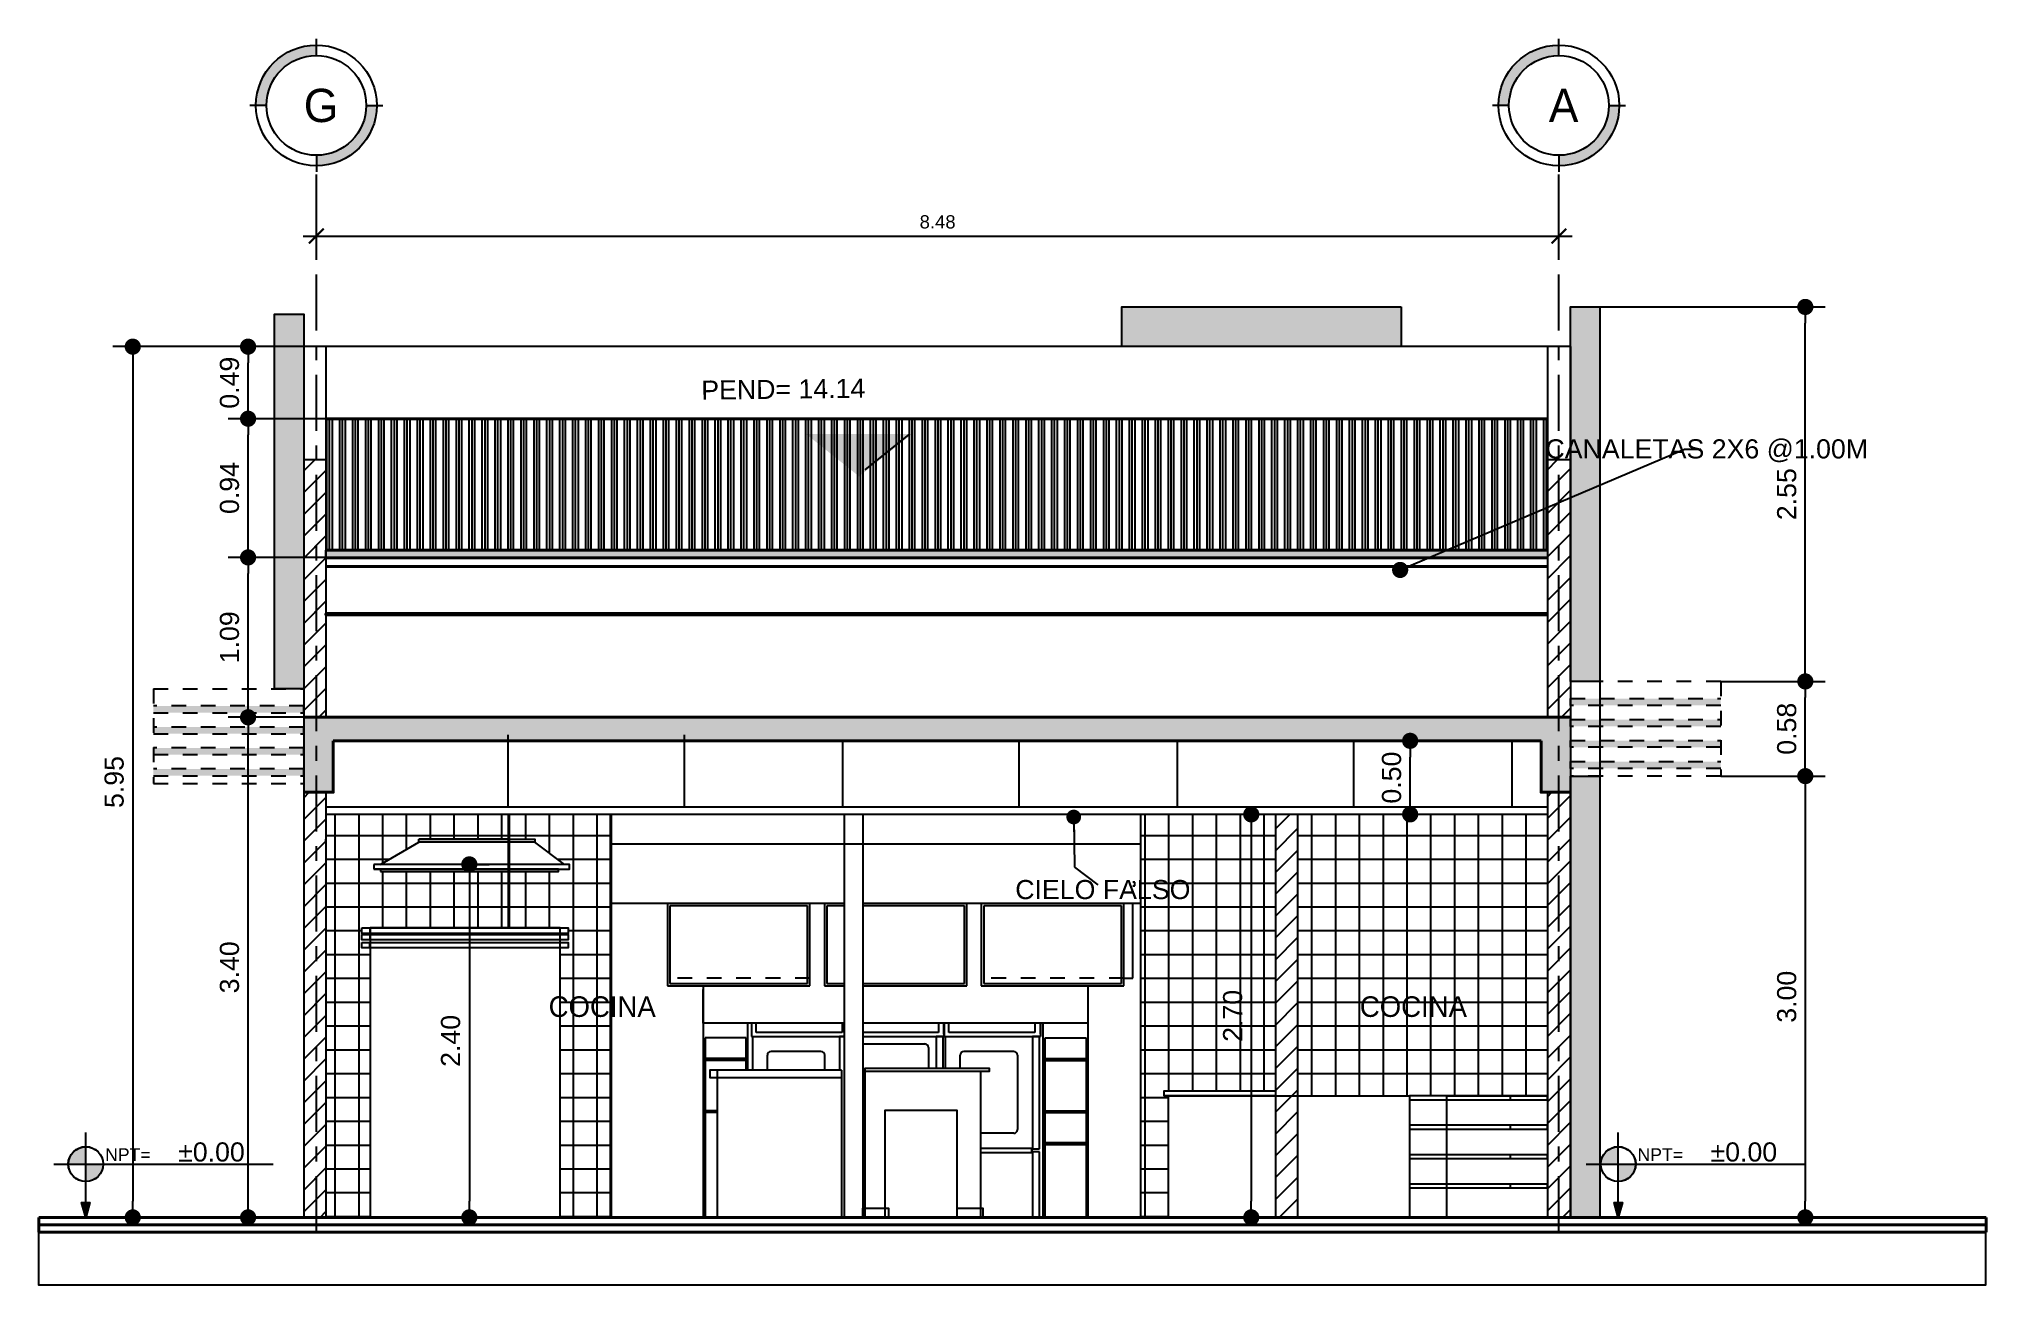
# Model space of a CAD drawing. Header units: metres. Extents: x 5805.4 to 5902.4, y 1788.4 to 1816.4.
# Drawn here: x 5805.45 to 5818.68, y 1788.44 to 1796.91 of the extents above; entities that cross this region are included whole.
import ezdxf
from ezdxf.enums import TextEntityAlignment as Align

# ---------------------------------------------------------------- set-up
doc = ezdxf.new("R2010")
doc.units = ezdxf.units.M
doc.header["$LTSCALE"] = 0.02
doc.linetypes.add('CENTER2', pattern=[28.575, 19.05, -3.175, 3.175, -3.175])
doc.linetypes.add('HIDDEN', pattern=[0.375, 0.25, -0.125])
for name, color, linetype in [('A - Ejes', 7, 'CENTER2'), ('A-Cielo Reflejado', 2, 'Continuous'), ('A-Cotas', 7, 'Continuous'), ('A-Cotas Generales', 2, 'Continuous'), ('A-Paredes Externas', 3, 'Continuous'), ('A-Proyeccion de Dintel', 8, 'Continuous'), ('A-Puertas', 7, 'Continuous'), ('A-Texto Espacios', 7, 'Continuous'), ('DIM', 8, 'Continuous'), ('GRIDTEXT', 1, 'Continuous'), ('HACHT', 9, 'Continuous'), ('HATCH', 8, 'Continuous'), ('LCE A-ELEV-INT', 6, 'Continuous'), ('Muebles EN', 6, 'Continuous'), ('Q', 8, 'Continuous'), ('TE-Cubierta', 3, 'Continuous'), ('TE-Estrutura', 4, 'Continuous')]:
    doc.layers.add(name, color=color, linetype=linetype)
doc.layers.add('color cooler arriba', color=7, linetype='Continuous', true_color=0xab6b21)
doc.layers.add('paredes', color=5, linetype='Continuous', lineweight=40)
doc.styles.add('Arial', font='arial.ttf', dxfattribs={"height": 0.15})
doc.styles.add('BANKGOTHIC', font='bgothl.ttf', dxfattribs={"height": 0.3})
doc.styles.add('Cotas 50', font='arial.ttf', dxfattribs={"height": 0.09})
doc.styles.add('Cotas 75', font='arial.ttf', dxfattribs={"height": 0.13})
doc.styles.add('TITTEXTL', font='')
doc.styles.get('TITTEXTL').set_extended_font_data('MicrogrammaDBolExt')
doc.dimstyles.new('COTAS 50', dxfattribs={"dimtxt": 0.09, "dimasz": 0.1, "dimexe": 0.09, "dimexo": 0, "dimgap": 0.05, "dimtad": 1, "dimzin": 1, "dimdsep": 46, "dimtxsty": 'Cotas 50', "dimblk": 'ARCHTICK', "dimcen": 0.1, "dimdle": 0.09, "dimclrd": 9, "dimclre": 9, "dimclrt": 256, "dimaunit": 1, "dimadec": 4, "dimazin": 0, "dimtfac": 1, "dimtmove": 0, "dimatfit": 3, "dimfxl": 0, "dimarcsym": 0})
doc.dimstyles.new('Estilo 75', dxfattribs={"dimtxt": 0.13, "dimasz": 0.11, "dimexe": 0.135, "dimexo": 0, "dimgap": 0.06, "dimtad": 1, "dimzin": 1, "dimdsep": 46, "dimtxsty": 'Cotas 75', "dimblk": 'DOT', "dimcen": 0.135, "dimdle": 0.135, "dimclrd": 9, "dimclre": 9, "dimclrt": 256, "dimadec": 0, "dimazin": 0, "dimtfac": 1, "dimtmove": 1, "dimatfit": 1, "dimfxl": 0, "dimarcsym": 0})
pattern_1 = [(0, (-4.02835, 0.44458), (0, 0.161925), []), (90, (-4.02835, 0.44458), (-0.161925, 1e-17), [])]
pattern_2 = [(45, (-4.02835, 0.44458), (-0.074087113, 0.074087113), [])]

msp = doc.modelspace()

# ---------------------------------------------------------------- texts
at = {"layer": 'A-Cotas', "linetype": 'Continuous', "char_height": 0.13, "attachment_point": 5, "style": 'Cotas 75'}
for insert in [(5806.619, 1789.344), (5817.035, 1789.344)]:
    msp.add_mtext('±0.00', dxfattribs=dict(at, insert=insert))
at = {"layer": 'A-Cotas', "char_height": 0.0858, "attachment_point": 5, "style": 'Cotas 75'}
for insert in [(5806.051, 1789.327), (5806.051, 1789.327), (5806.051, 1789.327), (5806.051, 1789.327), (5806.051, 1789.327), (5816.467, 1789.327), (5816.467, 1789.327), (5816.467, 1789.327), (5816.467, 1789.327), (5816.467, 1789.327)]:
    msp.add_mtext('NPT=', dxfattribs=dict(at, insert=insert))
at = {"layer": 'A-Cotas Generales', "color": 7, "linetype": 'Continuous', "insert": (5810.506, 1794.531), "char_height": 0.13, "attachment_point": 5, "rotation": 0.7006, "style": 'Arial'}
msp.add_mtext('PEND= 14.14', dxfattribs=at)
at = {"layer": 'A-Cotas Generales', "color": 7, "linetype": 'Continuous', "char_height": 0.13, "attachment_point": 5, "style": 'Arial'}
for s, insert in [('CANALETAS 2X6 @1.00M', (5816.783, 1794.112)), ('CIELO FALSO', (5812.678, 1791.128))]:
    msp.add_mtext(s, dxfattribs=dict(at, insert=insert))
at = {"layer": 'A-Texto Espacios', "color": 1, "char_height": 0.14, "attachment_point": 5, "style": 'BANKGOTHIC'}
for insert in [(5809.275, 1790.332), (5814.789, 1790.332)]:
    msp.add_mtext_dynamic_manual_height_columns('COCINA', width=4.37948, gutter_width=0.75, heights=[0], dxfattribs=dict(at, insert=insert))

# ---------------------------------------------------------------- blocks, each defined once
blk = doc.blocks.new('_Dot')
at = {"color": 0, "linetype": 'ByBlock', "lineweight": -2}
blk.add_line((-0.5, 0), (-1, 0), dxfattribs=at)
at = {"color": 0, "linetype": 'ByBlock', "const_width": 0.5}
blk.add_lwpolyline([(-0.25, 0, 1), (0.25, 0, 1)], format="xyb", close=True, dxfattribs=at)
blk = doc.blocks.new('*D54')
at = {"layer": 'Muebles EN', "color": 9, "lineweight": -2, "transparency": 16777216}
for p, q in [((5814.871, 1792.14), (5814.632, 1792.14)), ((5814.767, 1791.75), (5814.767, 1792.03)), ((5814.871, 1791.64), (5814.632, 1791.64))]:
    blk.add_line(p, q, dxfattribs=at)
at = {"layer": 'Muebles EN', "color": 9, "lineweight": -2, "transparency": 16777216, "xscale": 0.11, "yscale": 0.11, "zscale": 0.11}
for p, rotation in [((5814.767, 1792.14), 90), ((5814.767, 1791.64), 270)]:
    blk.add_blockref('_Dot', p, dxfattribs=dict(at, rotation=rotation))
at = {"layer": 'Muebles EN', "transparency": 16777216, "insert": (5814.641, 1791.89), "char_height": 0.13, "attachment_point": 5, "rotation": 90, "style": 'Cotas 75'}
blk.add_mtext('0.50', dxfattribs=at)
blk = doc.blocks.new('Simbolo niveles (Alzado)')
at = {"layer": 'A-Cotas', "ltscale": 10}
h = blk.add_hatch(color=256, dxfattribs=at)
h.paths.add_polyline_path([(0, 0.728, 0.414214), (-0.18, 0.548), (0, 0.548)])
h.paths.add_polyline_path([(0.18, 0.548), (0, 0.548), (0, 0.368, 0.414214)])
at = {"layer": 'A-Cotas', "ltscale": 0.05}
blk.add_hatch(color=6, dxfattribs=at).paths.add_polyline_path([(0.043, 0.153), (-0.043, 0.153), (0, 0)])
at = {"layer": 'A-Cotas', "color": 6, "ltscale": 10}
for p, q in [((0, 0.153), (0, 0.875)), ((-0.328, 0.548), (1.928, 0.548))]:
    blk.add_line(p, q, dxfattribs=at)
blk.add_lwpolyline([(0, 0), (-0.043, 0.153), (0.043, 0.153), (0, 0)], dxfattribs=at)
at = {"layer": 'A-Cotas', "color": 1, "ltscale": 10}
blk.add_circle((0, 0.548), 0.18, dxfattribs=at)
at = {"layer": 'A-Cotas', "insert": (0.433, 0.646), "char_height": 0.13, "attachment_point": 5, "style": 'Cotas 75'}
blk.add_mtext('NPT=', dxfattribs=at)
blk = doc.blocks.new('BUBLE C')
at = {"layer": 'GRIDTEXT'}
h = blk.add_hatch(color=8, dxfattribs=at)
h.paths.add_polyline_path([(0, 0.7), (0, 0.763, 0.414214), (-0.363, 0.4), (-0.3, 0.4, -0.414214)])
h.paths.add_polyline_path([(0.363, 0.4), (0.3, 0.4, -0.414214), (0, 0.1), (0, 0.037, 0.414214)])
at = {"layer": 'GRIDTEXT', "color": 8}
for points in [[(0, 0.7), (0, 0.8)], [(-0.3, 0.4), (-0.4, 0.4)], [(0.3, 0.4), (0.4, 0.4)], [(0, 0.1), (0, 0)]]:
    blk.add_lwpolyline(points, dxfattribs=at)
blk.add_circle((0, 0.4), 0.363, dxfattribs=at)
at = {"layer": 'GRIDTEXT'}
blk.add_circle((0, 0.4), 0.3, dxfattribs=at)
at = {"layer": 'GRIDTEXT', "style": 'TITTEXTL'}
blk.add_attdef('A', text='', height=0.16, dxfattribs=at).set_placement((0, 0.4), align=Align.MIDDLE)
blk = doc.blocks.new('_ArchTick')
at = {"color": 0, "linetype": 'ByBlock', "const_width": 0.15}
blk.add_lwpolyline([(-0.5, -0.5), (0.5, 0.5)], dxfattribs=at)
blk = doc.blocks.new('*D55')
at = {"layer": 'DIM', "color": 9, "lineweight": -2, "transparency": 16777216}
for p, q in [((5814.434, 1791.64), (5813.552, 1791.64)), ((5813.687, 1791.53), (5813.687, 1789.01)), ((5814.434, 1788.9), (5813.552, 1788.9))]:
    blk.add_line(p, q, dxfattribs=at)
at = {"layer": 'DIM', "color": 9, "lineweight": -2, "transparency": 16777216, "xscale": 0.11, "yscale": 0.11, "zscale": 0.11}
for p, rotation in [((5813.687, 1791.64), 90), ((5813.687, 1788.9), 270)]:
    blk.add_blockref('_Dot', p, dxfattribs=dict(at, rotation=rotation))
at = {"layer": 'DIM', "transparency": 16777216, "insert": (5813.561, 1790.27), "char_height": 0.13, "attachment_point": 5, "rotation": 90, "style": 'Cotas 75'}
blk.add_mtext('2.70', dxfattribs=at)
blk = doc.blocks.new('*D56')
at = {"layer": 'DIM', "color": 9, "lineweight": -2, "transparency": 16777216}
for p, q in [((5808.37, 1791.3), (5808.507, 1791.3)), ((5808.372, 1791.19), (5808.372, 1789.01)), ((5808.37, 1788.9), (5808.507, 1788.9))]:
    blk.add_line(p, q, dxfattribs=at)
at = {"layer": 'DIM', "color": 9, "lineweight": -2, "transparency": 16777216, "xscale": 0.11, "yscale": 0.11, "zscale": 0.11}
for p, rotation in [((5808.372, 1791.3), 90), ((5808.372, 1788.9), 270)]:
    blk.add_blockref('_Dot', p, dxfattribs=dict(at, rotation=rotation))
at = {"layer": 'DIM', "transparency": 16777216, "insert": (5808.245, 1790.1), "char_height": 0.13, "attachment_point": 5, "rotation": 90, "style": 'Cotas 75'}
blk.add_mtext('2.40', dxfattribs=at)
blk = doc.blocks.new('*D57')
at = {"layer": 'DIM', "color": 9, "lineweight": -2, "transparency": 16777216}
for p, q in [((5807.247, 1792.3), (5806.733, 1792.3)), ((5806.868, 1789.01), (5806.868, 1792.19)), ((5807.247, 1788.9), (5806.733, 1788.9))]:
    blk.add_line(p, q, dxfattribs=at)
at = {"layer": 'DIM', "color": 9, "lineweight": -2, "transparency": 16777216, "xscale": 0.11, "yscale": 0.11, "zscale": 0.11}
for p, rotation in [((5806.868, 1792.3), 90), ((5806.868, 1788.9), 270)]:
    blk.add_blockref('_Dot', p, dxfattribs=dict(at, rotation=rotation))
at = {"layer": 'DIM', "transparency": 16777216, "insert": (5806.742, 1790.6), "char_height": 0.13, "attachment_point": 5, "rotation": 90, "style": 'Cotas 75'}
blk.add_mtext('3.40', dxfattribs=at)
blk = doc.blocks.new('*D58')
at = {"layer": 'DIM', "color": 9, "lineweight": -2, "transparency": 16777216}
for p, q in [((5807.397, 1793.387), (5806.733, 1793.387)), ((5806.868, 1792.41), (5806.868, 1793.277)), ((5807.247, 1792.3), (5806.733, 1792.3))]:
    blk.add_line(p, q, dxfattribs=at)
at = {"layer": 'DIM', "color": 9, "lineweight": -2, "transparency": 16777216, "xscale": 0.11, "yscale": 0.11, "zscale": 0.11}
for p, rotation in [((5806.868, 1793.387), 90), ((5806.868, 1792.3), 270)]:
    blk.add_blockref('_Dot', p, dxfattribs=dict(at, rotation=rotation))
at = {"layer": 'DIM', "transparency": 16777216, "insert": (5806.742, 1792.844), "char_height": 0.13, "attachment_point": 5, "rotation": 90, "style": 'Cotas 75'}
blk.add_mtext('1.09', dxfattribs=at)
blk = doc.blocks.new('*D59')
at = {"layer": 'DIM', "color": 9, "lineweight": -2, "transparency": 16777216}
for p, q in [((5807.397, 1794.33), (5806.733, 1794.33)), ((5806.868, 1793.497), (5806.868, 1794.22)), ((5807.397, 1793.387), (5806.733, 1793.387))]:
    blk.add_line(p, q, dxfattribs=at)
at = {"layer": 'DIM', "color": 9, "lineweight": -2, "transparency": 16777216, "xscale": 0.11, "yscale": 0.11, "zscale": 0.11}
for p, rotation in [((5806.868, 1794.33), 90), ((5806.868, 1793.387), 270)]:
    blk.add_blockref('_Dot', p, dxfattribs=dict(at, rotation=rotation))
at = {"layer": 'DIM', "transparency": 16777216, "insert": (5806.742, 1793.859), "char_height": 0.13, "attachment_point": 5, "rotation": 90, "style": 'Cotas 75'}
blk.add_mtext('0.94', dxfattribs=at)
blk = doc.blocks.new('*D60')
at = {"layer": 'DIM', "color": 9, "lineweight": -2, "transparency": 16777216}
for p, q in [((5807.247, 1794.82), (5806.733, 1794.82)), ((5806.868, 1794.44), (5806.868, 1794.71)), ((5807.397, 1794.33), (5806.733, 1794.33))]:
    blk.add_line(p, q, dxfattribs=at)
at = {"layer": 'DIM', "color": 9, "lineweight": -2, "transparency": 16777216, "xscale": 0.11, "yscale": 0.11, "zscale": 0.11}
for p, rotation in [((5806.868, 1794.82), 90), ((5806.868, 1794.33), 270)]:
    blk.add_blockref('_Dot', p, dxfattribs=dict(at, rotation=rotation))
at = {"layer": 'DIM', "transparency": 16777216, "insert": (5806.742, 1794.575), "char_height": 0.13, "attachment_point": 5, "rotation": 90, "style": 'Cotas 75'}
blk.add_mtext('0.49', dxfattribs=at)
blk = doc.blocks.new('*D46')
at = {"layer": 'DIM', "color": 9, "lineweight": -2, "transparency": 16777216}
for p, q in [((5806.912, 1794.82), (5805.949, 1794.82)), ((5806.084, 1794.71), (5806.084, 1789.01)), ((5806.912, 1788.9), (5805.949, 1788.9))]:
    blk.add_line(p, q, dxfattribs=at)
at = {"layer": 'DIM', "color": 9, "lineweight": -2, "transparency": 16777216, "xscale": 0.11, "yscale": 0.11, "zscale": 0.11}
for p, rotation in [((5806.084, 1794.82), 90), ((5806.084, 1788.9), 270)]:
    blk.add_blockref('_Dot', p, dxfattribs=dict(at, rotation=rotation))
at = {"layer": 'DIM', "transparency": 16777216, "insert": (5805.958, 1791.86), "char_height": 0.13, "attachment_point": 5, "rotation": 90, "style": 'Cotas 75'}
blk.add_mtext('5.95', dxfattribs=at)
blk = doc.blocks.new('*D64')
at = {"layer": 'DIM', "color": 9, "lineweight": -2, "transparency": 16777216}
for p, q in [((5807.332, 1795.49), (5807.332, 1795.662)), ((5815.778, 1795.49), (5815.778, 1795.662)), ((5807.242, 1795.572), (5815.868, 1795.572))]:
    blk.add_line(p, q, dxfattribs=at)
at = {"layer": 'DIM', "color": 9, "lineweight": -2, "transparency": 16777216, "xscale": 0.1, "yscale": 0.1, "zscale": 0.1, "rotation": 180}
blk.add_blockref('_ArchTick', (5807.332, 1795.572), dxfattribs=at)
at = {"layer": 'DIM', "color": 9, "lineweight": -2, "transparency": 16777216, "xscale": 0.1, "yscale": 0.1, "zscale": 0.1}
blk.add_blockref('_ArchTick', (5815.778, 1795.572), dxfattribs=at)
at = {"layer": 'DIM', "transparency": 16777216, "insert": (5811.555, 1795.668), "char_height": 0.09, "attachment_point": 5, "style": 'Cotas 50'}
blk.add_mtext('8.48', dxfattribs=at)
blk = doc.blocks.new('*D66')
at = {"layer": 'DIM', "color": 9, "lineweight": -2, "transparency": 16777216}
for p, q in [((5816.878, 1791.9), (5817.588, 1791.9)), ((5817.453, 1791.79), (5817.453, 1789.01)), ((5816.878, 1788.9), (5817.588, 1788.9))]:
    blk.add_line(p, q, dxfattribs=at)
at = {"layer": 'DIM', "color": 9, "lineweight": -2, "transparency": 16777216, "xscale": 0.11, "yscale": 0.11, "zscale": 0.11}
for p, rotation in [((5817.453, 1791.9), 90), ((5817.453, 1788.9), 270)]:
    blk.add_blockref('_Dot', p, dxfattribs=dict(at, rotation=rotation))
at = {"layer": 'DIM', "transparency": 16777216, "insert": (5817.327, 1790.4), "char_height": 0.13, "attachment_point": 5, "rotation": 90, "style": 'Cotas 75'}
blk.add_mtext('3.00', dxfattribs=at)
blk = doc.blocks.new('*D67')
at = {"layer": 'HACHT', "color": 9, "lineweight": -2, "transparency": 16777216}
for p, q in [((5816.878, 1792.544), (5817.588, 1792.544)), ((5817.453, 1792.01), (5817.453, 1792.434)), ((5816.878, 1791.9), (5817.588, 1791.9))]:
    blk.add_line(p, q, dxfattribs=at)
at = {"layer": 'HACHT', "color": 9, "lineweight": -2, "transparency": 16777216, "xscale": 0.11, "yscale": 0.11, "zscale": 0.11}
for p, rotation in [((5817.453, 1792.544), 90), ((5817.453, 1791.9), 270)]:
    blk.add_blockref('_Dot', p, dxfattribs=dict(at, rotation=rotation))
at = {"layer": 'HACHT', "transparency": 16777216, "insert": (5817.327, 1792.222), "char_height": 0.13, "attachment_point": 5, "rotation": 90, "style": 'Cotas 75'}
blk.add_mtext('0.58', dxfattribs=at)
blk = doc.blocks.new('*D68')
at = {"layer": 'HACHT', "color": 9, "lineweight": -2, "transparency": 16777216}
for p, q in [((5816.057, 1795.09), (5817.588, 1795.09)), ((5817.453, 1792.654), (5817.453, 1794.98)), ((5816.878, 1792.544), (5817.588, 1792.544))]:
    blk.add_line(p, q, dxfattribs=at)
at = {"layer": 'HACHT', "color": 9, "lineweight": -2, "transparency": 16777216, "xscale": 0.11, "yscale": 0.11, "zscale": 0.11}
for p, rotation in [((5817.453, 1795.09), 90), ((5817.453, 1792.544), 270)]:
    blk.add_blockref('_Dot', p, dxfattribs=dict(at, rotation=rotation))
at = {"layer": 'HACHT', "transparency": 16777216, "insert": (5817.327, 1793.817), "char_height": 0.13, "attachment_point": 5, "rotation": 90, "style": 'Cotas 75'}
blk.add_mtext('2.55', dxfattribs=at)

# ---------------------------------------------------------------- dimensions: what is measured, and where the dimension line sits
at = {"layer": 'DIM'}
dim = msp.add_linear_dim(base=(5815.778, 1795.572), p1=(5807.332, 1795.49), p2=(5815.778, 1795.49), text='8.48', dimstyle='COTAS 50', dxfattribs=at)
dim.commit()
dim.dimension.update_dxf_attribs({"geometry": '*D64', "text_midpoint": (5811.555, 1795.668)})
for base, p1, p2, text, picture, middle in [((5806.084, 1788.9), (5806.912, 1794.82), (5806.912, 1788.9), '5.95', '*D46', (5805.958, 1791.86)), ((5813.687, 1788.9), (5814.434, 1791.64), (5814.434, 1788.9), '2.70', '*D55', (5813.561, 1790.27))]:
    dim = msp.add_linear_dim(base=base, p1=p1, p2=p2, angle=90, text=text, dimstyle='Estilo 75', dxfattribs=at)
    dim.commit()
    dim.dimension.update_dxf_attribs({"geometry": picture, "text_midpoint": middle})
for base, p1, p2, picture, middle in [((5806.868, 1794.82), (5807.397, 1794.33), (5807.247, 1794.82), '*D60', (5806.742, 1794.575)), ((5806.868, 1794.33), (5807.397, 1793.387), (5807.397, 1794.33), '*D59', (5806.742, 1793.859)), ((5806.868, 1793.387), (5807.247, 1792.3), (5807.397, 1793.387), '*D58', (5806.742, 1792.844)), ((5806.868, 1792.3), (5807.247, 1788.9), (5807.247, 1792.3), '*D57', (5806.742, 1790.6)), ((5817.453, 1788.9), (5816.878, 1791.9), (5816.878, 1788.9), '*D66', (5817.327, 1790.4)), ((5808.372, 1788.9), (5808.37, 1791.3), (5808.37, 1788.9), '*D56', (5808.245, 1790.1))]:
    dim = msp.add_linear_dim(base=base, p1=p1, p2=p2, angle=90, dimstyle='Estilo 75', dxfattribs=at)
    dim.commit()
    dim.dimension.update_dxf_attribs({"geometry": picture, "text_midpoint": middle})
at = {"layer": 'HACHT'}
dim = msp.add_linear_dim(base=(5817.453, 1795.09), p1=(5816.878, 1792.544), p2=(5816.057, 1795.09), angle=90, dimstyle='Estilo 75', dxfattribs=at)
dim.commit()
dim.dimension.update_dxf_attribs({"geometry": '*D68', "text_midpoint": (5817.327, 1793.817)})
dim = msp.add_linear_dim(base=(5817.453, 1792.544), p1=(5816.878, 1791.9), p2=(5816.878, 1792.544), angle=90, text='0.58', dimstyle='Estilo 75', dxfattribs=at)
dim.commit()
dim.dimension.update_dxf_attribs({"geometry": '*D67', "text_midpoint": (5817.327, 1792.222)})
at = {"layer": 'Muebles EN'}
dim = msp.add_linear_dim(base=(5814.767, 1792.14), p1=(5814.871, 1791.64), p2=(5814.871, 1792.14), angle=90, dimstyle='Estilo 75', dxfattribs=at)
dim.commit()
dim.dimension.update_dxf_attribs({"geometry": '*D54', "text_midpoint": (5814.641, 1791.89)})

# ---------------------------------------------------------------- hatches: boundary and pattern name
at = {"layer": 'A-Cotas', "ltscale": 10}
h = msp.add_hatch(color=256, dxfattribs=at)
h.paths.add_polyline_path([(5805.765, 1789.381, 0.414214), (5805.646, 1789.262), (5805.765, 1789.262)])
h.paths.add_polyline_path([(5805.884, 1789.262), (5805.765, 1789.262), (5805.765, 1789.143, 0.414214)])
h = msp.add_hatch(color=256, dxfattribs=at)
h.paths.add_polyline_path([(5805.765, 1789.381, 0.414214), (5805.646, 1789.262), (5805.765, 1789.262)])
h.paths.add_polyline_path([(5805.884, 1789.262), (5805.765, 1789.262), (5805.765, 1789.143, 0.414214)])
h = msp.add_hatch(color=256, dxfattribs=at)
h.paths.add_polyline_path([(5805.765, 1789.381, 0.414214), (5805.646, 1789.262), (5805.765, 1789.262)])
h.paths.add_polyline_path([(5805.884, 1789.262), (5805.765, 1789.262), (5805.765, 1789.143, 0.414214)])
h = msp.add_hatch(color=256, dxfattribs=at)
h.paths.add_polyline_path([(5805.765, 1789.381, 0.414214), (5805.646, 1789.262), (5805.765, 1789.262)])
h.paths.add_polyline_path([(5805.884, 1789.262), (5805.765, 1789.262), (5805.765, 1789.143, 0.414214)])
h = msp.add_hatch(color=256, dxfattribs=at)
h.paths.add_polyline_path([(5805.765, 1789.381, 0.414214), (5805.646, 1789.262), (5805.765, 1789.262)])
h.paths.add_polyline_path([(5805.884, 1789.262), (5805.765, 1789.262), (5805.765, 1789.143, 0.414214)])
h = msp.add_hatch(color=256, dxfattribs=at)
h.paths.add_polyline_path([(5816.181, 1789.381, 0.414214), (5816.062, 1789.262), (5816.181, 1789.262)])
h.paths.add_polyline_path([(5816.299, 1789.262), (5816.181, 1789.262), (5816.181, 1789.143, 0.414214)])
h = msp.add_hatch(color=256, dxfattribs=at)
h.paths.add_polyline_path([(5816.181, 1789.381, 0.414214), (5816.062, 1789.262), (5816.181, 1789.262)])
h.paths.add_polyline_path([(5816.299, 1789.262), (5816.181, 1789.262), (5816.181, 1789.143, 0.414214)])
h = msp.add_hatch(color=256, dxfattribs=at)
h.paths.add_polyline_path([(5816.181, 1789.381, 0.414214), (5816.062, 1789.262), (5816.181, 1789.262)])
h.paths.add_polyline_path([(5816.299, 1789.262), (5816.181, 1789.262), (5816.181, 1789.143, 0.414214)])
h = msp.add_hatch(color=256, dxfattribs=at)
h.paths.add_polyline_path([(5816.181, 1789.381, 0.414214), (5816.062, 1789.262), (5816.181, 1789.262)])
h.paths.add_polyline_path([(5816.299, 1789.262), (5816.181, 1789.262), (5816.181, 1789.143, 0.414214)])
h = msp.add_hatch(color=256, dxfattribs=at)
h.paths.add_polyline_path([(5816.181, 1789.381, 0.414214), (5816.062, 1789.262), (5816.181, 1789.262)])
h.paths.add_polyline_path([(5816.299, 1789.262), (5816.181, 1789.262), (5816.181, 1789.143, 0.414214)])
at = {"layer": 'A-Puertas', "true_color": 0xf57a00}
h = msp.add_hatch(color=30, dxfattribs=at)
h.dxf.hatch_style = 1
h.paths.add_polyline_path([(5807.247, 1792.377), (5806.225, 1792.377), (5806.225, 1792.331), (5807.247, 1792.331)])
h.paths.add_polyline_path([(5807.244, 1792.234), (5806.225, 1792.234), (5806.225, 1792.188), (5807.244, 1792.188)])
h.paths.add_polyline_path([(5807.244, 1792.092), (5806.225, 1792.092), (5806.225, 1792.046), (5807.244, 1792.046)])
h.paths.add_polyline_path([(5807.244, 1791.949), (5806.225, 1791.949), (5806.225, 1791.903), (5807.244, 1791.903)])
h = msp.add_hatch(color=30, dxfattribs=at)
h.dxf.hatch_style = 1
h.paths.add_polyline_path([(5815.857, 1792.427), (5816.878, 1792.427), (5816.878, 1792.381), (5815.857, 1792.381)])
h.paths.add_polyline_path([(5815.859, 1792.284), (5816.878, 1792.284), (5816.878, 1792.238), (5815.859, 1792.238)])
h.paths.add_polyline_path([(5815.859, 1792.142), (5816.878, 1792.142), (5816.878, 1792.096), (5815.859, 1792.096)])
h.paths.add_polyline_path([(5815.859, 1791.999), (5816.878, 1791.999), (5816.878, 1791.953), (5815.859, 1791.953)])
at = {"layer": 'color cooler arriba', "true_color": 0xf8991e}
h = msp.add_hatch(color=30, dxfattribs=at)
h.dxf.hatch_style = 1
h.paths.add_polyline_path([(5814.706, 1794.82), (5814.706, 1795.09), (5812.806, 1795.09), (5812.806, 1794.82)])
at = {"layer": 'DIM', "true_color": 0xf8991e}
h = msp.add_hatch(color=30, dxfattribs=at)
h.dxf.hatch_style = 1
h.paths.add_polyline_path([(5816.057, 1795.09), (5815.857, 1795.09), (5815.857, 1792.544), (5816.057, 1792.544)])
h.paths.add_polyline_path([(5816.057, 1791.9), (5815.857, 1791.9), (5815.857, 1788.9), (5816.057, 1788.9)])
h = msp.add_hatch(color=30, dxfattribs=at)
h.dxf.hatch_style = 1
h.paths.add_polyline_path([(5807.247, 1795.04), (5807.047, 1795.04), (5807.047, 1792.494), (5807.247, 1792.494)])
at = {"layer": 'DIM'}
h = msp.add_hatch(color=6, dxfattribs=at)
h.dxf.hatch_style = 1
h.paths.add_polyline_path([(5811.381, 1794.226), (5810.661, 1794.226), (5811.021, 1793.938)])
at = {"layer": 'DIM', "true_color": 0xf8991e}
h = msp.add_hatch(dxfattribs=at)
h.set_pattern_fill('ANSI31', color=30, scale=0.033)
h.set_pattern_definition(pattern_2)
h.paths.add_polyline_path([(5807.332, 1794.05), (5807.247, 1794.05), (5807.247, 1792.494), (5807.247, 1792.3), (5807.332, 1792.3)])
h.paths.add_polyline_path([(5807.332, 1794.05), (5807.332, 1792.3), (5807.397, 1792.3), (5807.397, 1792.996), (5807.397, 1792.996), (5807.397, 1793.006), (5807.397, 1794.05)])
h = msp.add_hatch(dxfattribs=at)
h.set_pattern_fill('ANSI31', color=30, scale=0.033)
h.set_pattern_definition(pattern_2)
h.paths.add_polyline_path([(5815.778, 1794.05), (5815.7, 1794.05), (5815.7, 1792.3), (5815.778, 1792.3)])
h.paths.add_polyline_path([(5815.857, 1794.05), (5815.778, 1794.05), (5815.778, 1792.3), (5815.857, 1792.3), (5815.857, 1792.544)])
h.paths.add_polyline_path([(5815.778, 1791.79), (5815.7, 1791.79), (5815.7, 1788.9), (5815.778, 1788.9)])
h.paths.add_polyline_path([(5815.857, 1791.79), (5815.778, 1791.79), (5815.778, 1788.9), (5815.857, 1788.9)])
at = {"layer": 'DIM'}
h = msp.add_hatch(dxfattribs=at)
h.set_pattern_fill('AR-CONC', color=256, scale=0.00078)
h.set_pattern_definition([(50, (8.96137, 0.44458), (0.1421040418, -0.0124324867), [0.014859, -0.163449]), (355, (8.96137, 0.44458), (-0.0274898687, 0.1490243393), [0.0118872, -0.1307596557]), (100.4514447, (8.97321, 0.44355), (0.1146141727, 0.1365918465), [0.012628207, -0.1389103908]), (46.1842, (8.96137, 0.4842), (0.211441652, -0.032793016), [0.0222885, -0.2451735]), (96.6355576, (8.97899, 0.48147), (0.1851752246, 0.192992377), [0.018942318, -0.208365774]), (351.184151, (8.96137, 0.4842), (0.1851752246, 0.192992377), [0.017830774, -0.196138591]), (21, (8.98118, 0.4743), (0.1182592252, -0.0797668546), [0.014859, -0.163449]), (326, (8.98118, 0.4743), (0.048205582, 0.1436666136), [0.0118872, -0.1307592]), (71.451445, (8.99103, 0.46765), (0.166464807, 0.0638997597), [0.012628207, -0.1389101513]), (37.5, (8.961365, 0.44458), (0.00240911054, 0.0659529303), [0, -0.12917424, 0, -0.1327404, 0, -0.1312545]), (7.5, (8.961365, 0.44458), (0.05211933676, 0.07814084836), [0, -0.07568184, 0, -0.12620244, 0, -0.0500253]), (327.5, (8.917185, 0.44458), (0.10576066423, -0.0044684203), [0, -0.04953, 0, -0.1545336, 0, -0.2050542]), (317.5, (8.89737, 0.44458), (0.1155407615, 0.019832663), [0, -0.064389, 0, -0.10262616, 0, -0.1456182])])
h.paths.add_polyline_path([(5815.857, 1792.3), (5807.247, 1792.3), (5807.247, 1791.79), (5807.447, 1791.79), (5807.447, 1792.14), (5815.657, 1792.14), (5815.657, 1791.79), (5815.857, 1791.79)])
at = {"layer": 'DIM', "true_color": 0xf8991e}
h = msp.add_hatch(dxfattribs=at)
h.set_pattern_fill('ANSI31', color=30, scale=0.033)
h.set_pattern_definition(pattern_2)
h.paths.add_polyline_path([(5807.332, 1791.79), (5807.247, 1791.79), (5807.247, 1788.9), (5807.332, 1788.9)])
h.paths.add_polyline_path([(5807.397, 1791.79), (5807.332, 1791.79), (5807.332, 1788.9), (5807.397, 1788.9)])
h = msp.add_hatch(dxfattribs=at)
h.set_pattern_fill('ANSI31', color=30, scale=0.033)
h.set_pattern_definition(pattern_2)
h.paths.add_polyline_path([(5814.001, 1791.64), (5813.851, 1791.64), (5813.851, 1789.726), (5814.001, 1789.726)])
h.paths.add_polyline_path([(5814.001, 1789.726), (5813.851, 1789.726), (5813.851, 1788.9), (5814.001, 1788.9)])
h.paths.add_polyline_path([(5812.636, 1790.992), (5813.892, 1790.992), (5813.892, 1791.26), (5812.636, 1791.26)], flags=9)
at = {"layer": 'HACHT'}
h = msp.add_hatch(dxfattribs=at)
h.set_pattern_fill('GOST_GROUND', color=256, scale=0.0088, angle=45)
h.set_pattern_definition([(90, (-4.02835, 0.04458), (0.088, 0.088), [0.176]), (90, (-4.00968, 0.06325), (0.088, 0.088), [0.176]), (90, (-3.99102, 0.08192), (0.088, 0.088), [0.176])])
h.paths.add_polyline_path([(5807.397, 1794.33), (5807.397, 1793.437), (5815.7, 1793.437), (5815.7, 1794.33)])
at = {"layer": 'HATCH'}
h = msp.add_hatch(dxfattribs=at)
h.set_pattern_fill('NET', color=256, scale=0.051)
h.set_pattern_definition(pattern_1)
h.paths.add_polyline_path([(5808.641, 1791.251), (5807.768, 1791.251), (5807.768, 1791.267), (5807.722, 1791.267), (5807.722, 1791.3), (5807.768, 1791.3), (5808.028, 1791.45), (5808.028, 1791.471), (5808.641, 1791.471), (5808.641, 1791.64), (5807.397, 1791.64), (5807.397, 1788.9), (5807.697, 1788.9), (5807.697, 1790.733), (5807.696, 1790.733), (5807.641, 1790.733), (5807.641, 1790.769), (5807.697, 1790.769), (5807.697, 1790.786), (5807.641, 1790.786), (5807.641, 1790.823), (5807.697, 1790.823), (5807.697, 1790.831), (5807.641, 1790.831), (5807.641, 1790.868), (5808.641, 1790.868)])
h = msp.add_hatch(dxfattribs=at)
h.set_pattern_fill('NET', color=256, scale=0.051)
h.set_pattern_definition(pattern_1)
h.paths.add_polyline_path([(5809.044, 1790.868), (5809.044, 1790.831), (5809.044, 1790.769), (5809.043, 1790.769), (5809.043, 1790.733), (5808.989, 1790.733), (5808.989, 1788.9), (5809.334, 1788.9), (5809.334, 1791.44), (5809.334, 1791.64), (5808.641, 1791.64), (5808.641, 1791.471), (5808.818, 1791.471), (5808.818, 1791.45), (5809.018, 1791.3), (5809.053, 1791.3), (5809.053, 1791.267), (5808.979, 1791.267), (5808.979, 1791.251), (5808.641, 1791.251), (5808.641, 1790.868), (5808.988, 1790.868)])
h.paths.add_polyline_path([(5808.648, 1790.163), (5809.877, 1790.163), (5809.877, 1790.516), (5808.648, 1790.516)], flags=9)
h = msp.add_hatch(dxfattribs=at)
h.set_pattern_fill('NET', color=256, scale=0.051)
h.set_pattern_definition(pattern_1)
h.paths.add_polyline_path([(5812.934, 1788.9), (5813.123, 1788.9), (5813.123, 1789.726), (5813.096, 1789.726), (5813.096, 1789.76), (5813.851, 1789.76), (5813.851, 1791.64), (5812.934, 1791.64)])
h.paths.add_polyline_path([(5813.696, 1790.063), (5813.696, 1790.481), (5813.428, 1790.481), (5813.428, 1790.063)], flags=24)
h.paths.add_polyline_path([(5812.636, 1790.992), (5813.892, 1790.992), (5813.892, 1791.26), (5812.636, 1791.26)], flags=9)
h = msp.add_hatch(dxfattribs=at)
h.set_pattern_fill('NET', color=256, scale=0.051)
h.set_pattern_definition(pattern_1)
h.paths.add_polyline_path([(5814.001, 1791.64), (5814.001, 1789.726), (5814.762, 1789.726), (5815.448, 1789.726), (5815.7, 1789.726), (5815.7, 1791.64)])
at = {"layer": 'TE-Cubierta'}
h = msp.add_hatch(color=8, dxfattribs=at)
h.dxf.hatch_style = 1
h.paths.add_polyline_path([(5807.397, 1793.437), (5807.397, 1793.387), (5815.7, 1793.387), (5815.7, 1793.437)])

# ---------------------------------------------------------------- linework, layer by layer
at = {"color": 8}
for p, q in [((5810.686, 1791.034), (5809.719, 1791.034)), ((5809.719, 1791.034), (5809.719, 1790.475)), ((5810.67, 1791.018), (5809.735, 1791.018)), ((5809.735, 1791.018), (5809.735, 1790.491)), ((5810.67, 1790.491), (5810.67, 1791.018)), ((5810.686, 1790.475), (5810.686, 1791.034)), ((5810.919, 1791.034), (5810.785, 1791.034)), ((5810.785, 1791.034), (5810.785, 1790.475)), ((5810.919, 1791.018), (5810.801, 1791.018)), ((5810.801, 1791.018), (5810.801, 1790.491)), ((5811.753, 1791.034), (5811.046, 1791.034)), ((5811.737, 1791.018), (5811.046, 1791.018)), ((5811.737, 1790.491), (5811.737, 1791.018)), ((5811.753, 1790.475), (5811.753, 1791.034)), ((5812.82, 1791.034), (5811.852, 1791.034)), ((5811.852, 1791.034), (5811.852, 1790.475)), ((5812.804, 1791.018), (5811.868, 1791.018)), ((5811.868, 1791.018), (5811.868, 1790.491)), ((5812.804, 1790.491), (5812.804, 1791.018)), ((5812.82, 1790.475), (5812.82, 1791.034)), ((5812.882, 1790.526), (5812.882, 1791.034)), ((5809.719, 1790.475), (5810.686, 1790.475)), ((5809.735, 1790.491), (5810.67, 1790.491)), ((5809.961, 1790.475), (5809.961, 1788.9)), ((5810.785, 1790.475), (5810.919, 1790.475)), ((5810.801, 1790.491), (5810.919, 1790.491)), ((5811.046, 1790.491), (5811.737, 1790.491)), ((5811.046, 1790.475), (5811.753, 1790.475)), ((5811.852, 1790.475), (5812.82, 1790.475)), ((5811.868, 1790.491), (5812.804, 1790.491)), ((5812.577, 1790.475), (5812.577, 1788.9)), ((5812.82, 1790.526), (5812.882, 1790.526)), ((5810.266, 1789.9), (5810.266, 1790.221)), ((5811.561, 1790.221), (5811.561, 1790.156)), ((5811.598, 1790.145), (5811.598, 1790.221)), ((5811.598, 1790.221), (5811.598, 1790.145)), ((5812.273, 1788.9), (5812.273, 1790.221)), ((5812.577, 1790.221), (5812.577, 1788.9)), ((5810.253, 1790.12), (5809.974, 1790.12)), ((5809.974, 1790.12), (5809.974, 1788.9)), ((5810.253, 1789.9), (5810.253, 1790.12)), ((5811.561, 1790.156), (5811.046, 1790.156)), ((5811.046, 1790.13), (5811.598, 1790.13)), ((5811.046, 1790.08), (5811.468, 1790.08)), ((5811.493, 1790.054), (5811.493, 1789.912)), ((5811.593, 1790.13), (5811.544, 1790.13)), ((5811.544, 1790.13), (5811.544, 1789.912)), ((5811.593, 1789.912), (5811.593, 1790.13)), ((5811.593, 1790.13), (5811.598, 1790.13)), ((5811.593, 1789.912), (5811.593, 1790.13)), ((5811.598, 1790.145), (5811.598, 1790.13)), ((5812.285, 1790.12), (5812.565, 1790.12)), ((5812.285, 1788.9), (5812.285, 1790.12)), ((5812.565, 1790.12), (5812.565, 1788.9)), ((5810.253, 1789.98), (5809.974, 1789.98)), ((5810.253, 1789.967), (5809.974, 1789.967)), ((5812.285, 1789.98), (5812.565, 1789.98)), ((5812.285, 1789.967), (5812.565, 1789.967)), ((5810.056, 1789.624), (5809.974, 1789.624)), ((5810.056, 1789.612), (5809.974, 1789.612)), ((5812.285, 1789.624), (5812.565, 1789.624)), ((5812.285, 1789.612), (5812.565, 1789.612)), ((5812.285, 1789.409), (5812.565, 1789.409)), ((5812.285, 1789.396), (5812.565, 1789.396))]:
    msp.add_line(p, q, dxfattribs=at)
at = {"color": 8, "linetype": 'HIDDEN'}
for p, q in [((5810.686, 1790.526), (5809.719, 1790.526)), ((5812.82, 1790.526), (5811.852, 1790.526))]:
    msp.add_line(p, q, dxfattribs=at)
at = {"color": 8, "extrusion": (0, 0, -1)}
for p, q in [((5811.598, 1790.145), (5811.598, 1790.221)), ((5811.593, 1789.912), (5811.593, 1790.13)), ((5811.593, 1790.13), (5811.598, 1790.13))]:
    msp.add_line(p, q, dxfattribs=at)
at = {"color": 8}
msp.add_arc((5811.468, 1790.054), 0.0254, 0, 90, dxfattribs=at)
at = {"layer": 'A - Ejes'}
for points in [[(5807.332, 1788.8), (5807.332, 1796.008)], [(5815.778, 1788.8), (5815.778, 1796.008)]]:
    msp.add_lwpolyline(points, dxfattribs=at)
at = {"layer": 'A-Cielo Reflejado'}
for p, q in [((5808.635, 1791.69, -0.032), (5808.635, 1792.18, -3.219)), ((5808.635, 1791.69, -0.032), (5808.635, 1792.18, -3.219)), ((5809.835, 1791.69, -0.031), (5809.835, 1792.18, -3.219)), ((5809.835, 1791.69, -2.363), (5809.835, 1792.134, -2.363)), ((5810.91, 1791.69, 2.572), (5810.91, 1792.14, -0.354)), ((5810.91, 1791.69, 2.572), (5810.91, 1792.14, -0.354)), ((5812.11, 1791.69, 2.573), (5812.11, 1792.14, -0.355)), ((5812.11, 1791.69, 0.241), (5812.11, 1792.134, 0.241)), ((5813.185, 1791.69, 5.177), (5813.185, 1792.14, 2.25)), ((5813.185, 1791.69, 5.177), (5813.185, 1792.14, 2.25)), ((5814.385, 1791.69, 5.177), (5814.385, 1792.14, 2.25)), ((5814.385, 1791.69, 2.845), (5814.385, 1792.134, 2.845)), ((5815.46, 1791.69, 7.781), (5815.46, 1792.14, 4.854)), ((5815.46, 1791.69, 7.781), (5815.46, 1792.14, 4.854))]:
    msp.add_line(p, q, dxfattribs=at)
for points in [[(5815.7, 1791.69), (5807.397, 1791.69)], [(5815.7, 1791.64), (5807.397, 1791.64)]]:
    msp.add_lwpolyline(points, dxfattribs=at)
at = {"layer": 'A-Cotas', "color": 6, "ltscale": 10}
for p, q in [((5805.765, 1789.001), (5805.765, 1789.478)), ((5805.765, 1789.001), (5805.765, 1789.478)), ((5805.765, 1789.001), (5805.765, 1789.478)), ((5805.765, 1789.001), (5805.765, 1789.478)), ((5805.765, 1789.001), (5805.765, 1789.478)), ((5816.181, 1789.001), (5816.181, 1789.478)), ((5816.181, 1789.001), (5816.181, 1789.478)), ((5816.181, 1789.001), (5816.181, 1789.478)), ((5816.181, 1789.001), (5816.181, 1789.478)), ((5816.181, 1789.001), (5816.181, 1789.478)), ((5805.548, 1789.262), (5807.038, 1789.262)), ((5805.548, 1789.262), (5807.038, 1789.262)), ((5805.548, 1789.262), (5807.038, 1789.262)), ((5805.548, 1789.262), (5807.038, 1789.262)), ((5805.548, 1789.262), (5807.038, 1789.262)), ((5815.964, 1789.262), (5817.453, 1789.262)), ((5815.964, 1789.262), (5817.453, 1789.262)), ((5815.964, 1789.262), (5817.453, 1789.262)), ((5815.964, 1789.262), (5817.453, 1789.262)), ((5815.964, 1789.262), (5817.453, 1789.262))]:
    msp.add_line(p, q, dxfattribs=at)
at = {"layer": 'A-Cotas', "color": 1, "ltscale": 10}
for centre in [(5805.765, 1789.262), (5805.765, 1789.262), (5805.765, 1789.262), (5805.765, 1789.262), (5805.765, 1789.262), (5816.181, 1789.262), (5816.181, 1789.262), (5816.181, 1789.262), (5816.181, 1789.262), (5816.181, 1789.262)]:
    msp.add_circle(centre, 0.119, dxfattribs=at)
at = {"layer": 'A-Paredes Externas'}
for points in [[(5807.247, 1794.82), (5807.247, 1788.9)], [(5815.857, 1794.82), (5807.247, 1794.82)], [(5807.397, 1794.82), (5807.397, 1792.3)], [(5815.7, 1794.82), (5815.7, 1792.3)], [(5815.857, 1794.82), (5815.857, 1788.9)], [(5807.397, 1791.79), (5807.397, 1788.9)], [(5815.7, 1791.79), (5815.7, 1788.9)], [(5810.919, 1791.64), (5810.919, 1788.9)], [(5811.046, 1791.64), (5811.046, 1788.9)], [(5813.851, 1791.64), (5813.851, 1788.9)], [(5814.001, 1791.64), (5814.001, 1788.9)]]:
    msp.add_lwpolyline(points, dxfattribs=at)
at = {"layer": 'A-Proyeccion de Dintel', "color": 250, "linetype": 'HIDDEN', "ltscale": 20}
for points in [[(5806.225, 1792.494), (5807.247, 1792.494)], [(5806.225, 1792.494), (5806.225, 1791.85)], [(5807.247, 1792.494), (5807.247, 1791.85)], [(5816.878, 1792.544), (5815.857, 1792.544)], [(5815.857, 1792.544), (5815.857, 1791.9)], [(5816.878, 1792.544), (5816.878, 1791.9)], [(5816.878, 1792.544), (5816.878, 1791.9)], [(5806.225, 1792.331), (5807.247, 1792.331), (5807.247, 1792.377), (5806.225, 1792.377)], [(5816.878, 1792.381), (5815.857, 1792.381), (5815.857, 1792.427), (5816.878, 1792.427)], [(5806.225, 1791.85), (5807.247, 1791.85)], [(5816.878, 1791.9), (5815.857, 1791.9)]]:
    msp.add_lwpolyline(points, dxfattribs=at)
for points, elevation in [([(5806.225, 1792.188), (5807.247, 1792.188), (5807.247, 1792.234), (5806.225, 1792.234)], -2.394), ([(5816.878, 1792.238), (5815.857, 1792.238), (5815.857, 1792.284), (5816.878, 1792.284)], -2.394), ([(5806.225, 1792.046), (5807.247, 1792.046), (5807.247, 1792.092), (5806.225, 1792.092)], -9.575), ([(5816.878, 1792.096), (5815.857, 1792.096), (5815.857, 1792.142), (5816.878, 1792.142)], -9.575), ([(5806.225, 1791.903), (5807.247, 1791.903), (5807.247, 1791.949), (5806.225, 1791.949)], -7.181), ([(5816.878, 1791.953), (5815.857, 1791.953), (5815.857, 1791.999), (5816.878, 1791.999)], -7.181)]:
    msp.add_lwpolyline(points, dxfattribs=dict(at, elevation=elevation))
at = {"layer": 'DIM'}
for points in [[(5814.706, 1795.09), (5814.706, 1794.82), (5812.806, 1794.82), (5812.806, 1795.09), (5814.706, 1795.09)], [(5815.857, 1794.82), (5815.857, 1795.09), (5816.057, 1795.09), (5816.057, 1788.9)], [(5811.062, 1793.982), (5811.362, 1794.222)], [(5807.397, 1794.05), (5807.247, 1794.05)], [(5815.857, 1794.05), (5815.7, 1794.05)], [(5815.7, 1793.437), (5807.397, 1793.437)]]:
    msp.add_lwpolyline(points, dxfattribs=at)
for points in [[(5816.057, 1792.544), (5815.857, 1792.544), (5815.857, 1795.09), (5816.057, 1795.09)], [(5807.247, 1792.494), (5807.047, 1792.494), (5807.047, 1795.04), (5807.247, 1795.04)], [(5816.057, 1788.9), (5815.857, 1788.9), (5815.857, 1791.9), (5816.057, 1791.9)], [(5805.446, 1788.8), (5818.678, 1788.8), (5818.678, 1788.44), (5805.446, 1788.44)]]:
    msp.add_lwpolyline(points, close=True, dxfattribs=at)
at = {"layer": 'HATCH'}
for points in [[(5809.334, 1791.44), (5812.934, 1791.44)], [(5810.919, 1791.034), (5809.334, 1791.034)], [(5812.934, 1791.034), (5811.046, 1791.034)]]:
    msp.add_lwpolyline(points, dxfattribs=at)
at = {"layer": 'LCE A-ELEV-INT', "color": 8}
for p, q in [((5812.895, 1791.18), (5812.882, 1791.18)), ((5812.882, 1791.155), (5812.895, 1791.155)), ((5812.895, 1791.155), (5812.895, 1791.18)), ((5809.961, 1790.221), (5809.961, 1790.45)), ((5812.577, 1790.45), (5812.577, 1790.221)), ((5810.919, 1790.221), (5809.961, 1790.221)), ((5810.29, 1790.221), (5810.29, 1790.145)), ((5810.29, 1790.221), (5810.29, 1790.145)), ((5810.321, 1790.156), (5810.321, 1790.221)), ((5810.906, 1790.221), (5810.906, 1790.156)), ((5812.577, 1790.221), (5811.046, 1790.221)), ((5811.6, 1790.221), (5811.6, 1790.145)), ((5811.6, 1790.221), (5811.6, 1790.145)), ((5811.632, 1790.156), (5811.632, 1790.221)), ((5812.216, 1790.221), (5812.216, 1790.156)), ((5812.254, 1790.145), (5812.254, 1790.221)), ((5812.254, 1790.221), (5812.254, 1790.145)), ((5810.29, 1790.145), (5810.29, 1790.13)), ((5810.29, 1790.13), (5810.296, 1790.13)), ((5810.29, 1790.13), (5810.919, 1790.13)), ((5810.296, 1790.13), (5810.296, 1789.9)), ((5810.296, 1790.13), (5810.296, 1789.9)), ((5810.906, 1790.156), (5810.321, 1790.156)), ((5810.919, 1790.13), (5810.889, 1790.13)), ((5810.889, 1790.13), (5810.889, 1789.9)), ((5811.6, 1790.145), (5811.6, 1790.13)), ((5811.6, 1790.13), (5811.606, 1790.13)), ((5811.6, 1790.13), (5812.254, 1790.13)), ((5811.606, 1790.13), (5811.606, 1789.912)), ((5811.606, 1790.13), (5811.606, 1789.912)), ((5812.216, 1790.156), (5811.632, 1790.156)), ((5812.248, 1790.13), (5812.199, 1790.13)), ((5812.199, 1790.13), (5812.199, 1789.365)), ((5812.248, 1789.365), (5812.248, 1790.13)), ((5812.248, 1790.13), (5812.254, 1790.13)), ((5812.248, 1789.365), (5812.248, 1790.13)), ((5812.254, 1790.145), (5812.254, 1790.13)), ((5810.398, 1789.9), (5810.398, 1790.003)), ((5810.423, 1790.029), (5810.762, 1790.029)), ((5810.787, 1790.003), (5810.787, 1789.9)), ((5811.708, 1789.912), (5811.708, 1790.003)), ((5811.733, 1790.029), (5812.072, 1790.029)), ((5812.098, 1790.003), (5812.098, 1789.497)), ((5812.072, 1789.472), (5811.846, 1789.472)), ((5811.846, 1789.37), (5812.199, 1789.37)), ((5811.846, 1789.34), (5812.199, 1789.34)), ((5812.196, 1789.34), (5812.196, 1789.37)), ((5812.196, 1789.37), (5812.199, 1789.37)), ((5812.196, 1789.37), (5812.196, 1789.34)), ((5812.199, 1789.34), (5812.196, 1789.34)), ((5812.199, 1789.37), (5812.199, 1789.365)), ((5812.199, 1789.365), (5812.248, 1789.365)), ((5812.199, 1789.365), (5812.248, 1789.365)), ((5812.248, 1789.346), (5812.199, 1789.346)), ((5812.199, 1789.346), (5812.199, 1789.34)), ((5812.248, 1789.346), (5812.199, 1789.346)), ((5812.199, 1789.346), (5812.199, 1788.9)), ((5812.248, 1789.303), (5812.248, 1789.346)), ((5812.248, 1788.9), (5812.248, 1789.346))]:
    msp.add_line(p, q, dxfattribs=at)
at = {"layer": 'LCE A-ELEV-INT', "color": 8, "extrusion": (0, 0, -1)}
for p, q in [((5810.29, 1790.221), (5810.29, 1790.145)), ((5811.6, 1790.221), (5811.6, 1790.145)), ((5812.254, 1790.145), (5812.254, 1790.221)), ((5810.29, 1790.13), (5810.296, 1790.13)), ((5810.296, 1790.13), (5810.296, 1789.9)), ((5811.6, 1790.13), (5811.606, 1790.13)), ((5811.606, 1790.13), (5811.606, 1789.912)), ((5812.248, 1789.365), (5812.248, 1790.13)), ((5812.248, 1790.13), (5812.254, 1790.13)), ((5812.196, 1789.34), (5812.196, 1789.37)), ((5812.196, 1789.37), (5812.199, 1789.37)), ((5812.199, 1789.34), (5812.196, 1789.34)), ((5812.199, 1789.37), (5812.199, 1789.365)), ((5812.199, 1789.365), (5812.248, 1789.365)), ((5812.248, 1789.346), (5812.199, 1789.346)), ((5812.199, 1789.346), (5812.199, 1789.34)), ((5812.248, 1789.303), (5812.248, 1789.346))]:
    msp.add_line(p, q, dxfattribs=at)
at = {"layer": 'LCE A-ELEV-INT', "color": 8}
for centre, start, end in [((5810.423, 1790.003), 90, 180), ((5810.762, 1790.003), 0, 90), ((5811.733, 1790.003), 90, 180), ((5812.072, 1790.003), 0, 90), ((5812.072, 1789.497), 270, 0)]:
    msp.add_arc(centre, 0.0254, start, end, dxfattribs=at)
at = {"layer": 'Muebles EN'}
for p, q in [((5810.902, 1789.9), (5810.056, 1789.9)), ((5811.863, 1788.9), (5811.863, 1788.9))]:
    msp.add_line(p, q, dxfattribs=at)
for points in [[(5812.934, 1791.64), (5812.934, 1788.9)], [(5807.397, 1791.45), (5807.397, 1791.471)], [(5807.768, 1791.3), (5808.028, 1791.45)], [(5808.641, 1791.471), (5808.818, 1791.471), (5808.818, 1791.45), (5808.028, 1791.45)], [(5808.641, 1791.471), (5808.028, 1791.471)], [(5808.028, 1791.45), (5808.028, 1791.471)], [(5808.028, 1791.471), (5808.818, 1791.471)], [(5808.818, 1791.45), (5808.028, 1791.45)], [(5809.018, 1791.3), (5808.818, 1791.45)], [(5807.397, 1791.3), (5807.397, 1791.267)], [(5807.397, 1791.267), (5807.397, 1791.251)], [(5809.018, 1791.3), (5807.722, 1791.3)], [(5807.722, 1791.267), (5809.053, 1791.267), (5809.053, 1791.3), (5807.722, 1791.3)], [(5807.722, 1791.3), (5807.722, 1791.267)], [(5807.768, 1791.251), (5808.979, 1791.251), (5808.979, 1791.267), (5807.722, 1791.267)], [(5807.768, 1791.267), (5807.768, 1791.251)], [(5810.056, 1789.9), (5810.006, 1789.9), (5810.006, 1789.85), (5810.056, 1789.85), (5810.902, 1789.85)], [(5810.056, 1789.9), (5810.056, 1788.9)], [(5810.902, 1789.9), (5810.902, 1788.9)], [(5811.061, 1789.893), (5811.061, 1788.9)], [(5811.646, 1789.893), (5811.846, 1789.893)], [(5811.846, 1789.893), (5811.846, 1788.9)], [(5813.096, 1789.726), (5813.851, 1789.726)], [(5813.123, 1789.726), (5813.123, 1788.9)], [(5813.851, 1789.726), (5813.851, 1788.9), (5813.123, 1788.9)], [(5813.851, 1789.726), (5814.762, 1789.726)], [(5814.762, 1789.726), (5814.762, 1788.9)], [(5815.014, 1789.726), (5815.014, 1788.9)], [(5815.014, 1789.726), (5815.7, 1789.726)]]:
    msp.add_lwpolyline(points, dxfattribs=at)
for points in [[(5807.641, 1790.868), (5808.988, 1790.868), (5808.988, 1790.831), (5807.641, 1790.831)], [(5807.697, 1788.9), (5808.989, 1788.9), (5808.989, 1790.868), (5807.697, 1790.868)], [(5807.697, 1790.868), (5809.044, 1790.868), (5809.044, 1790.831), (5807.697, 1790.831)], [(5807.641, 1790.823), (5808.988, 1790.823), (5808.988, 1790.786), (5807.641, 1790.786)], [(5807.641, 1790.769), (5808.988, 1790.769), (5808.988, 1790.733), (5807.641, 1790.733)], [(5807.696, 1790.769), (5809.043, 1790.769), (5809.043, 1790.733), (5807.696, 1790.733)], [(5807.697, 1790.823), (5809.044, 1790.823), (5809.044, 1790.786), (5807.697, 1790.786)], [(5811.061, 1789.893), (5811.908, 1789.893), (5811.908, 1789.912), (5811.061, 1789.912)], [(5813.851, 1789.726), (5813.096, 1789.726), (5813.096, 1789.76), (5813.851, 1789.76)], [(5815.448, 1789.726), (5814.762, 1789.726), (5814.762, 1789.7), (5815.448, 1789.7)], [(5815.7, 1789.726), (5815.014, 1789.726), (5815.014, 1789.7), (5815.7, 1789.7)], [(5811.196, 1788.9), (5811.687, 1788.9), (5811.687, 1789.626), (5811.196, 1789.626)], [(5815.448, 1789.526), (5814.762, 1789.526), (5814.762, 1789.5), (5815.448, 1789.5)], [(5815.7, 1789.526), (5815.014, 1789.526), (5815.014, 1789.5), (5815.7, 1789.5)], [(5815.448, 1789.326), (5814.762, 1789.326), (5814.762, 1789.3), (5815.448, 1789.3)], [(5815.7, 1789.326), (5815.014, 1789.326), (5815.014, 1789.3), (5815.7, 1789.3)], [(5815.448, 1789.126), (5814.762, 1789.126), (5814.762, 1789.1), (5815.448, 1789.1)], [(5815.7, 1789.126), (5815.014, 1789.126), (5815.014, 1789.1), (5815.7, 1789.1)], [(5811.221, 1788.9), (5811.046, 1788.9), (5811.046, 1788.962), (5811.221, 1788.962)], [(5811.863, 1788.9), (5811.687, 1788.9), (5811.687, 1788.962), (5811.863, 1788.962)]]:
    msp.add_lwpolyline(points, close=True, dxfattribs=at)
at = {"layer": 'paredes'}
for points in [[(5815.7, 1794.33), (5807.397, 1794.33)], [(5815.7, 1793.437), (5807.397, 1793.437)], [(5815.7, 1793.326), (5807.397, 1793.326)], [(5815.7, 1792.996), (5807.397, 1792.996)], [(5815.857, 1792.3), (5807.247, 1792.3)], [(5807.247, 1791.79), (5807.447, 1791.79), (5807.447, 1792.14)], [(5807.447, 1792.14), (5815.657, 1792.14)], [(5815.857, 1791.79), (5815.657, 1791.79), (5815.657, 1792.14)], [(5808.641, 1791.64), (5808.641, 1790.868)], [(5809.334, 1791.64), (5809.334, 1788.9)], [(5809.334, 1791.44), (5809.334, 1791.64)], [(5809.334, 1791.44), (5809.334, 1788.9)], [(5818.682, 1788.9), (5805.446, 1788.9)], [(5805.446, 1788.9), (5805.446, 1788.8)], [(5818.682, 1788.9), (5818.682, 1788.8)], [(5818.682, 1788.85), (5805.446, 1788.85)], [(5818.682, 1788.8), (5805.446, 1788.8)]]:
    msp.add_lwpolyline(points, dxfattribs=at)
msp.add_lwpolyline([(5807.397, 1793.006), (5815.699, 1793.006), (5815.699, 1792.996), (5807.397, 1792.996)], close=True, dxfattribs=at)
at = {"layer": 'TE-Cubierta', "color": 8}
msp.add_lwpolyline([(5807.397, 1793.437), (5815.7, 1793.437), (5815.7, 1793.387), (5807.397, 1793.387)], close=True, dxfattribs=at)
msp.add_lwpolyline([(5815.7, 1793.387), (5807.397, 1793.387)], dxfattribs=at)
at = {"layer": 'TE-Estrutura', "color": 4}
msp.add_lwpolyline([(5815.7, 1793.38), (5807.397, 1793.38)], dxfattribs=at)

# ---------------------------------------------------------------- block references
at = {"layer": 'A-Cotas', "linetype": 'Continuous', "xscale": 0.6599999999999682, "yscale": 0.6599999999999682, "zscale": 0.6599999999999682}
for p in [(5805.765, 1788.9), (5816.181, 1788.9)]:
    msp.add_blockref('Simbolo niveles (Alzado)', p, dxfattribs=at)
at = {"layer": 'Q', "color": 8}
ref = msp.add_blockref('BUBLE C', (5807.332, 1796.008), dxfattribs=dict(at, xscale=1.130731725560117, yscale=1.130731725560117, zscale=1.130731725560117))
ref.add_attrib('A', 'G', dxfattribs={"layer": 'GRIDTEXT', "height": 0.226, "style": 'BANKGOTHIC'}).set_placement((5807.364, 1796.46), align=Align.MIDDLE)
ref = msp.add_blockref('BUBLE C', (5815.778, 1796.008), dxfattribs=dict(at, xscale=1.130731725560117, yscale=1.130731725560117, zscale=1.130731725560117))
ref.add_attrib('A', 'A', dxfattribs={"layer": 'GRIDTEXT', "height": 0.226, "style": 'BANKGOTHIC'}).set_placement((5815.81, 1796.46), align=Align.MIDDLE)

msp.set_redraw_order([(e.dxf.handle, doc.entitydb.next_handle()) for e in msp.query("TEXT MTEXT ATTDEF DIMENSION ARC_DIMENSION")])  # texts and dimensions are drawn at this point

# ---------------------------------------------------------------- leaders
at = {"layer": 'A-Cotas', "color": 7, "linetype": 'Continuous'}
msp.add_leader([(5812.48, 1791.622, -2.948), (5812.486, 1791.282, -2.948), (5812.645, 1791.16, -2.948)], dimstyle='COTAS 50', override={"dimasz": 0.1, "dimtad": 0, "dimldrblk": 'Dot'}, dxfattribs=at)
at = {"layer": 'TE-Cubierta', "color": 5}
msp.add_leader([(5814.699, 1793.302), (5816.632, 1794.124), (5816.742, 1794.124)], dimstyle='Estilo 75', override={"dimtad": 0, "dimldrblk": 'Dot'}, dxfattribs=at)

doc.saveas('drawing.dxf')
